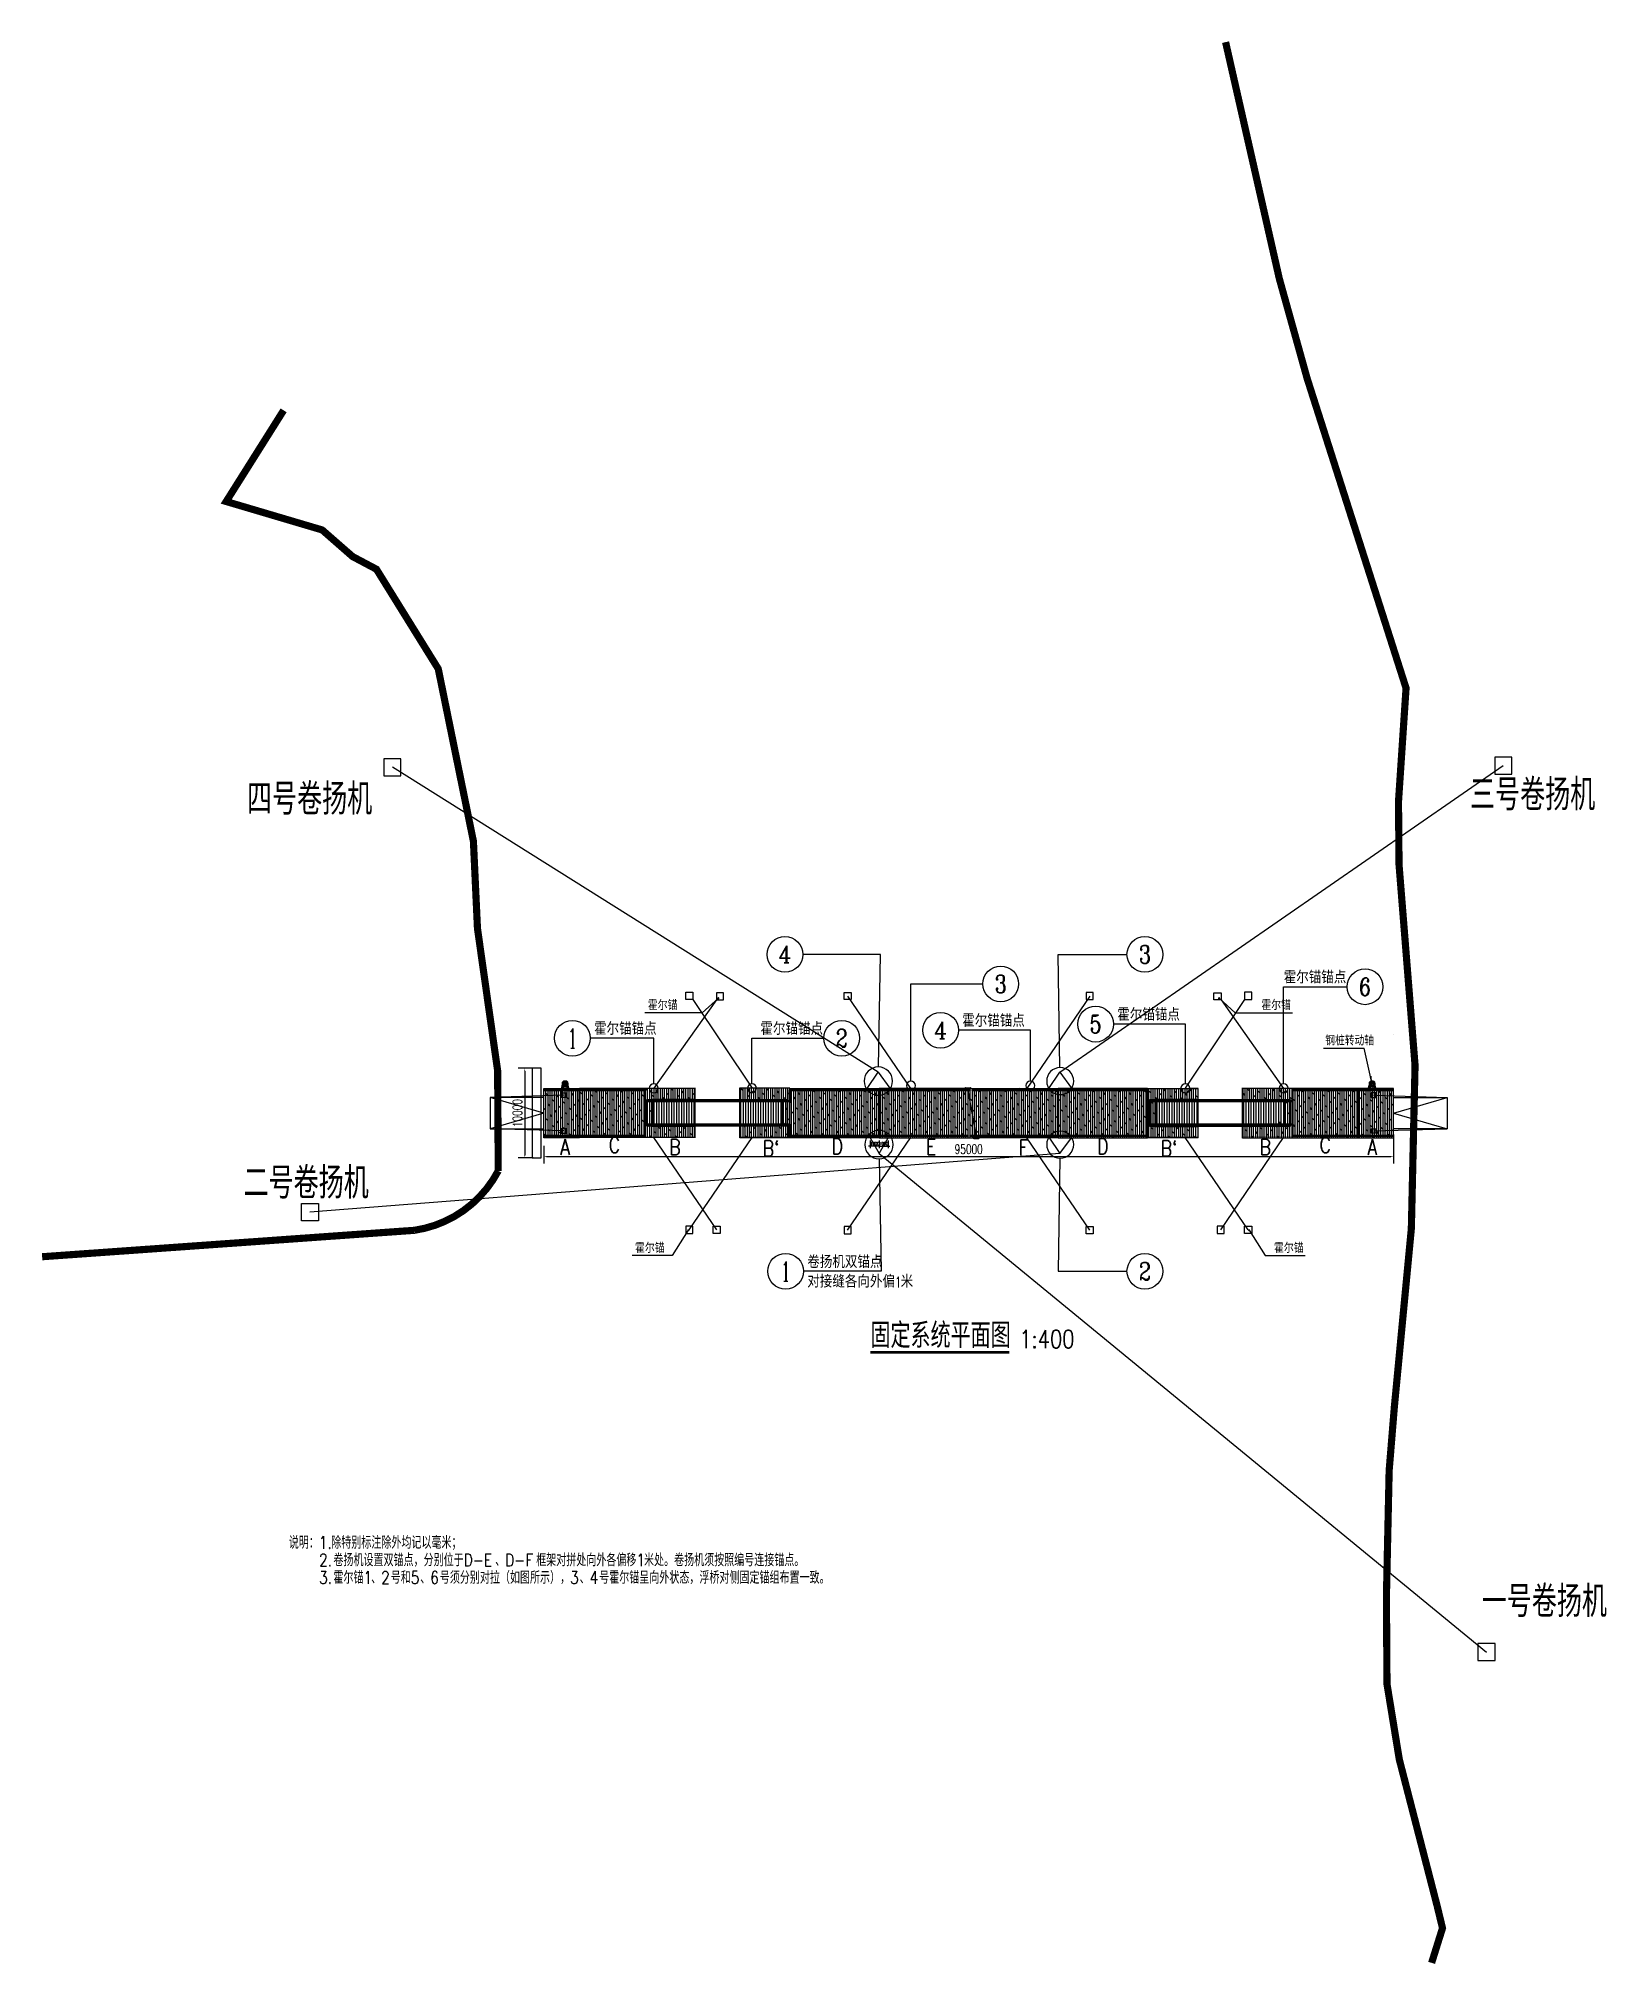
# Model space of a CAD drawing. Header units: millimetres. Extents: x -1471591 to 944464, y -468930 to 547002.
# Drawn here: x -1469408 to -1294149, y -332132 to -116694 of the extents above; entities that cross this region are included whole.
import ezdxf
from ezdxf.enums import TextEntityAlignment as Align

# ---------------------------------------------------------------- set-up
doc = ezdxf.new("R2010")
doc.units = ezdxf.units.MM
doc.header["$LTSCALE"] = 10
doc.header["$PDMODE"] = 35
for name, pattern in [('( Border )', [21, 6, -3, 6, -3, 0, -3]), ('-6_350_HOLE$0$DASH', [0.35, 0.25, -0.1]), ('CENTER2', [28.575, 19.05, -3.175, 3.175, -3.175]), ('DASHED2', [9.525, 6.35, -3.175])]:
    doc.linetypes.add(name, pattern=pattern)
for name, color, linetype in [('00-wcf水库清淤线', 5, 'Continuous'), ('DIM_IDEN', 3, 'Continuous'), ('DIM_LEAD', 3, 'Continuous'), ('DIM_SYMB', 3, 'Continuous'), ('PUB_TEXT', 7, 'Continuous'), ('W-_ANTICOLLISION防撞措施', 6, 'Continuous'), ('W-bridge approach引桥', 4, 'Continuous'), ('W-MOUNTING固定方式', 5, 'Continuous'), ('W-PLASTIC_RAILINGS塑木栏杆', 210, 'Continuous'), ('W-STEEL_FRAME钢架', 3, 'Continuous'), ('W-WOOD_FLOOR木地板', 30, 'Continuous')]:
    doc.layers.add(name, color=color, linetype=linetype)
doc.styles.add('_TCH_DIM', font='SIMPLEX.shx', dxfattribs={"bigfont": 'hztxt.shx'})
doc.styles.add('_TCH_LABEL', font='COMPLEX', dxfattribs={"bigfont": 'GBCBIG'})
doc.styles.get("Standard").update_dxf_attribs({"font": 'simplex.shx', "width": 0.8, "bigfont": 'hztxt.shx'})
doc.styles.add('STANDARD_T3', font='simplex.shx', dxfattribs={"width": 0.7, "bigfont": 'hztxt.shx'})
doc.dimstyles.new('W&&100', dxfattribs={"dimtxt": 350, "dimasz": 100, "dimexe": 250, "dimexo": 300, "dimgap": 100, "dimtad": 1, "dimdec": 0, "dimzin": 0, "dimdsep": 46, "dimtxsty": 'STANDARD_T3', "dimcen": 0.09, "dimclrd": 1, "dimclre": 1, "dimclrt": 7, "dimazin": 2, "dimtfac": 1, "dimtdec": 0, "dimtix": 1, "dimtmove": 2, "dimatfit": 3, "dimfxl": 0, "dimtolj": 1, "dimtzin": 0, "dimarcsym": 0})
doc.dimstyles.new('W&&300', dxfattribs={"dimtxt": 1050, "dimasz": 300, "dimexe": 750, "dimexo": 900, "dimgap": 300, "dimtad": 1, "dimdec": 0, "dimzin": 0, "dimdsep": 46, "dimtxsty": 'STANDARD_T3', "dimcen": 0.09, "dimclrd": 1, "dimclre": 1, "dimclrt": 7, "dimazin": 2, "dimtfac": 1, "dimtdec": 0, "dimtix": 1, "dimtmove": 2, "dimatfit": 3, "dimfxl": 0, "dimtolj": 1, "dimtzin": 0, "dimarcsym": 0})
pattern_1 = [(90, (-1412937.1, -235269.23), (-238.1226, 7e-07), []), (135, (-1412937.1, -235269.23), (-476.245, -476.245), [336.7564, -673.512])]
pattern_2 = [(90, (-1994863, 1164959.47), (-238.122618, 7e-07), []), (135, (-1994863, 1164959.5), (-476.2449, -476.2449), [336.7564, -673.512])]

msp = doc.modelspace()

# ---------------------------------------------------------------- texts
at = {"layer": 'PUB_TEXT', "width": 0.8}
for s, height, p in [('四号卷扬机', 3500, (-1446109.3, -203433.4)), ('三号卷扬机', 3500, (-1309401.7, -202946.3)), ('二号卷扬机', 3500, (-1446498.2, -246328.8)), ('说明：', 1400, (-1441434.1, -285454.3)), ('1.', 1400, (-1438074.1, -285454.3)), ('除特别标注除外均记以毫米；', 1400, (-1436687.4, -285454.3)), ('2.', 1400, (-1438047.6, -287414.3)), ('卷扬机设置双锚点，分别位于', 1400, (-1436447.6, -287414.3)), ('D-E', 1400, (-1421887.6, -287414.3)), ('D-F', 1400, (-1417247.6, -287414.3)), ('框架对拼处向外各偏移', 1400, (-1413781, -287414.3)), ('1', 1400, (-1402581, -287414.3)), ('米处。卷扬机须按照编号连接锚点。', 1400, (-1401727.6, -287414.3)), ('3.', 1400, (-1438047.6, -289374.3)), ('霍尔锚', 1400, (-1436447.6, -289374.3)), ('1', 1400, (-1433087.6, -289374.3)), ('2', 1400, (-1431114.3, -289374.3)), ('号和', 1400, (-1430047.6, -289374.3)), ('5', 1400, (-1427807.6, -289374.3)), ('6', 1400, (-1425621, -289374.3)), ('号须分别对拉（如图所示），', 1400, (-1424554.3, -289374.3)), ('、', 1400, (-1418367.6, -287414.3)), ('3', 1400, (-1409994.3, -289374.3)), ('4', 1400, (-1407807.6, -289374.3)), ('号霍尔锚呈向外状态，浮桥对侧固定锚组布置一致。', 1400, (-1406741, -289374.3)), ('、', 1400, (-1432234.3, -289374.3)), ('、', 1400, (-1426741, -289374.3)), ('、', 1400, (-1408927.6, -289374.3)), ('一号卷扬机', 3500, (-1308090.1, -293091.4))]:
    msp.add_text(s, height=height, dxfattribs=at).set_placement(p)
at = {"layer": 'PUB_TEXT', "color": 7, "style": '_TCH_LABEL'}
for s, height, p, p2 in [('4', 1909, (-1386700.9, -219992.2), (-1385246.4, -219992.2)), ('3', 1996.9, (-1346407.9, -220037.2), (-1345076.7, -220037.2)), ('3', 1996.9, (-1362526.8, -223339.3), (-1361195.6, -223339.3)), ('6', 1996.9, (-1321802.2, -223654.3), (-1320471, -223654.3)), ('5', 1996.9, (-1351913.6, -227830.8), (-1350582.3, -227830.8)), ('1', 2205.9, (-1410210.3, -229512.9), (-1409264.9, -229512.9)), ('2', 1996.9, (-1380291.9, -229408.3), (-1378960.6, -229408.3)), ('4', 1909, (-1369308.2, -228469.4), (-1367853.7, -228469.4)), ('1', 2205.9, (-1386370.6, -255555.4), (-1385425.2, -255555.4)), ('2', 1996.9, (-1346407.9, -255449.8), (-1345076.7, -255449.8))]:
    msp.add_text(s, height=height, dxfattribs=at).set_placement(p, p2, align=Align.FIT)
at = {"layer": 'PUB_TEXT', "color": 7, "style": '_TCH_DIM'}
for s, height, p in [('霍尔锚锚点', 1400, (-1330225.9, -222280)), ('霍尔锚', 1050, (-1401304.3, -225245.2)), ('霍尔锚锚点', 1400, (-1366161, -227139)), ('霍尔锚锚点', 1400, (-1348828, -226456.5)), ('霍尔锚', 1050, (-1332728.2, -225245.2)), ('霍尔锚锚点', 1400, (-1407317.6, -228034)), ('霍尔锚锚点', 1400, (-1388715.5, -228034)), ('霍尔锚', 1050, (-1402729.2, -252384.3)), ('霍尔锚', 1050, (-1331303.3, -252384.3)), ('卷扬机双锚点', 1400, (-1383477.9, -254087.5)), ('对接缝各向外偏', 1400, (-1383477.9, -256272.4)), ('米', 1400, (-1373037.9, -256272.4))]:
    msp.add_text(s, height=height, dxfattribs=at).set_placement(p)
at = {"layer": 'PUB_TEXT', "color": 7, "width": 0.8}
for s, height, p in [('钢桩转动轴', 1050, (-1325582.6, -229206)), ('固定系统平面图', 2800, (-1376420.4, -263025.4)), ('1:400', 2000, (-1359783.6, -263025.4))]:
    msp.add_text(s, height=height, dxfattribs=at).set_placement(p)
at = {"layer": 'PUB_TEXT', "color": 7, "style": '_TCH_DIM', "width": 0.705882}
msp.add_text('1', height=1190, dxfattribs=at).set_placement((-1373677.9, -256272.4))
at = {"layer": 'W-PLASTIC_RAILINGS塑木栏杆', "color": 0, "width": 0.8}
for s, p in [('A', (-1411084.6, -241451.4)), ('C', (-1405663.3, -241211.4)), ('B', (-1398898.5, -241451.3)), ('B`', (-1388446.4, -241600.8)), ('D', (-1380742.4, -241360.9)), ('D', (-1351065.1, -241360.9)), ('B`', (-1343961.1, -241600.8)), ('B', (-1332909, -241451.3)), ('C', (-1326210.9, -241211.4)), ('A', (-1320856.2, -241451.4))]:
    msp.add_text(s, height=1750, dxfattribs=at).set_placement(p)
for s, p in [('E', (-1370203, -241432.7)), ('F', (-1359846.2, -241499.2))]:
    msp.add_text(s, height=1750, rotation=0.03296, dxfattribs=at).set_placement(p)

# ---------------------------------------------------------------- blocks, each defined once
blk = doc.blocks.new('YQ')
at = {"layer": 'W-bridge approach引桥'}
for q in [(6000, 1750), (6000, -1750)]:
    blk.add_line((0, 0), q, dxfattribs=at)
blk.add_lwpolyline([(0, 1750), (6000, 1750), (6000, -1750), (0, -1750)], close=True, dxfattribs=at)
at = {"layer": 'W-MOUNTING固定方式'}
for p, q in [((-2250, 2000), (6000, 1750)), ((-2250, -2000), (6000, -1750))]:
    blk.add_line(p, q, dxfattribs=at)
for points in [[(-2000, 2250), (-2500, 2250), (-2500, 1750), (-2000, 1750)], [(-2000, -2250), (-2500, -2250), (-2500, -1750), (-2000, -1750)]]:
    blk.add_lwpolyline(points, close=True, dxfattribs=at)
blk = doc.blocks.new('*D1976')
at = {"layer": 'Defpoints', "color": 0, "transparency": 16777216}
for p in [(-1317937, -238269), (-1412937, -239519), (-1317937, -241636)]:
    blk.add_point(p, dxfattribs=at)
at = {"layer": 'W-STEEL_FRAME钢架', "color": 1, "lineweight": -2, "transparency": 16777216}
for p, q in [((-1412937, -240419), (-1412937, -242386)), ((-1317937, -239169), (-1317937, -242386)), ((-1412637, -241636), (-1318237, -241636))]:
    blk.add_line(p, q, dxfattribs=at)
at = {"layer": 'W-STEEL_FRAME钢架', "color": 1, "transparency": 16777216}
for points in [[(-1412637, -241586), (-1412637, -241686), (-1412937, -241636)], [(-1318237, -241586), (-1318237, -241686), (-1317937, -241636)]]:
    blk.add_solid(points, dxfattribs=at)
at = {"layer": 'W-STEEL_FRAME钢架', "color": 7, "transparency": 16777216, "insert": (-1365437, -240811), "char_height": 1050, "attachment_point": 5, "style": 'STANDARD_T3'}
blk.add_mtext('\\A1;95000', dxfattribs=at)
blk = doc.blocks.new('*U1971')
at = {"layer": 'W-WOOD_FLOOR木地板'}
blk.add_line((0, 1350), (0, -1350), dxfattribs=at)
blk = doc.blocks.new('*U1970')
at = {"color": 0, "linetype": 'ByBlock', "lineweight": -2}
for p in [(-4480, 0), (-4200, 0), (-3920, 0), (-3640, 0), (-3360, 0), (-3080, 0), (-2800, 0), (-2520, 0), (-2240, 0), (-1960, 0), (-1680, 0), (-1400, 0), (-1120, 0), (-840, 0), (-560, 0), (-280, 0), (0, 0)]:
    blk.add_blockref('*U1971', p, dxfattribs=at)
blk = doc.blocks.new('*U1965')
at = {"layer": 'W-WOOD_FLOOR木地板'}
blk.add_line((0, 1350), (0, -1350), dxfattribs=at)
blk = doc.blocks.new('*U1972')
at = {"color": 0, "linetype": 'ByBlock', "lineweight": -2}
for p in [(-4480, 0), (-4200, 0), (-3920, 0), (-3640, 0), (-3360, 0), (-3080, 0), (-2800, 0), (-2520, 0), (-2240, 0), (-1960, 0), (-1680, 0), (-1400, 0), (-1120, 0), (-840, 0), (-560, 0), (-280, 0), (0, 0)]:
    blk.add_blockref('*U1965', p, dxfattribs=at)
blk = doc.blocks.new('*D1973')
at = {"layer": 'Defpoints', "color": 0, "transparency": 16777216}
for p in [(-1413226, -231769), (-1415056, -241769), (-1413226, -241769)]:
    blk.add_point(p, dxfattribs=at)
at = {"layer": 'W-STEEL_FRAME钢架', "color": 1, "lineweight": -2, "transparency": 16777216}
for p, q in [((-1414126, -231769), (-1415806, -231769)), ((-1415056, -232069), (-1415056, -241469)), ((-1414126, -241769), (-1415806, -241769))]:
    blk.add_line(p, q, dxfattribs=at)
at = {"layer": 'W-STEEL_FRAME钢架', "color": 1, "transparency": 16777216}
for points in [[(-1415106, -232069), (-1415006, -232069), (-1415056, -231769)], [(-1415106, -241469), (-1415006, -241469), (-1415056, -241769)]]:
    blk.add_solid(points, dxfattribs=at)
at = {"layer": 'W-STEEL_FRAME钢架', "color": 7, "transparency": 16777216, "insert": (-1415881, -236769), "char_height": 1050, "attachment_point": 5, "rotation": 90, "style": 'STANDARD_T3'}
blk.add_mtext('\\A1;10000', dxfattribs=at)
blk = doc.blocks.new('*U1967')
at = {"layer": 'W-WOOD_FLOOR木地板'}
blk.add_line((0, 1350), (0, -1350), dxfattribs=at)
blk = doc.blocks.new('*U1966')
at = {"color": 0, "linetype": 'ByBlock', "lineweight": -2}
for p in [(-4480, 0), (-4200, 0), (-3920, 0), (-3640, 0), (-3360, 0), (-3080, 0), (-2800, 0), (-2520, 0), (-2240, 0), (-1960, 0), (-1680, 0), (-1400, 0), (-1120, 0), (-840, 0), (-560, 0), (-280, 0), (0, 0)]:
    blk.add_blockref('*U1967', p, dxfattribs=at)
blk = doc.blocks.new('*U1969')
at = {"layer": 'W-WOOD_FLOOR木地板'}
blk.add_line((0, 1350), (0, -1350), dxfattribs=at)
blk = doc.blocks.new('*U1968')
at = {"color": 0, "linetype": 'ByBlock', "lineweight": -2}
for p in [(-4480, 0), (-4200, 0), (-3920, 0), (-3640, 0), (-3360, 0), (-3080, 0), (-2800, 0), (-2520, 0), (-2240, 0), (-1960, 0), (-1680, 0), (-1400, 0), (-1120, 0), (-840, 0), (-560, 0), (-280, 0), (0, 0)]:
    blk.add_blockref('*U1969', p, dxfattribs=at)
blk = doc.blocks.new('连接件')
for centre in [(-299, 32), (299, 32)]:
    blk.add_circle(centre, 10)
at = {"layer": 'W-STEEL_FRAME钢架', "color": 2}
for points in [[(-349, 74), (-249, 74), (-249, 84), (-349, 84)], [(-247, -3), (-247, 67), (-257, 67), (-257, -3)], [(345, 74), (245, 74), (245, 84), (345, 84)], [(247, -3), (247, 67), (257, 67), (257, -3)]]:
    blk.add_lwpolyline(points, close=True, dxfattribs=at)
at = {"layer": 'W-STEEL_FRAME钢架'}
for points in [[(-264, 39), (-264, 74), (-334, 74), (-334, 39, 1)], [(264, 39), (264, 74), (334, 74), (334, 39, -1)]]:
    blk.add_lwpolyline(points, format="xyb", close=True, dxfattribs=at)
at = {"layer": 'W-STEEL_FRAME钢架', "color": 2}
for points in [[(-292, 67), (-257, 67), (-257, -3), (-292, -3, -1)], [(292, 67), (257, 67), (257, -3), (292, -3, 1)]]:
    blk.add_lwpolyline(points, format="xyb", close=True, dxfattribs=at)
at = {"layer": 'W-STEEL_FRAME钢架'}
blk.add_lwpolyline([(-247, 0), (247, 0), (247, 60), (-247, 60)], close=True, dxfattribs=at)
blk = doc.blocks.new('*U1963')
blk.add_lwpolyline([(-12, 0), (-12, 2.5), (12, 2.5), (12, 0)], close=True)
blk = doc.blocks.new('*U1964')
at = {"color": 8, "linetype": 'Continuous', "lineweight": 15}
for p, q in [((-1, 2), (-2, 1)), ((0, 1), (0, -1)), ((-1, -2), (-2, -1))]:
    blk.add_line(p, q, dxfattribs=at)
at = {"color": 7, "linetype": 'Continuous', "lineweight": 15}
for p, q in [((16, 1), (0, 1)), ((0, 0), (19, 0)), ((16, 1), (16, 0)), ((19, -1), (19, 0)), ((0, -1), (19, -1))]:
    blk.add_line(p, q, dxfattribs=at)
for centre, radius, start, end in [((-3, 0), 2.9, 41.31782, 318.68218), ((-3, 0), 1.45, 41.31782, 318.68218), ((0, 3), 2.82, 221.31782, 270), ((0, -3), 2.82, 90, 138.68218), ((0, 3), 1.37, 221.31782, 270), ((0, -3), 1.37, 90, 138.68218)]:
    blk.add_arc(centre, radius, start, end, dxfattribs=at)
blk = doc.blocks.new('无头销轴_B型_D12X150')
at = {"color": 0}
for p, q in [((-72, 6), (-72, -6)), ((72, 6), (72, -6))]:
    blk.add_line(p, q, dxfattribs=at)
blk.add_lwpolyline([(-75, 4), (-75, -4), (-72, -6), (72, -6), (75, -4), (75, 4), (72, 6), (-72, 6)], close=True, dxfattribs=at)
for centre in [(-70, 0), (70, 0)]:
    blk.add_circle(centre, 1.6, dxfattribs=at)
blk = doc.blocks.new('A$C1EDE4923')
at = {"color": 3, "linetype": 'CENTER2', "ltscale": 0.5}
for p, q in [((-284, 80), (-260, 80)), ((-272, 68), (-272, 92)), ((-235, 120), (-254, 120)), ((-146, 120), (-127, 120)), ((-97, 80), (-121, 80)), ((-109, 68), (-109, 92))]:
    blk.add_line(p, q, dxfattribs=at)
at = {"linetype": 'DASHED2'}
for p, q in [((-240, 126), (-249, 126)), ((-240, 113), (-249, 113)), ((-235, 126), (-145, 126)), ((-235, 113), (-145, 113)), ((-141, 126), (-132, 126)), ((-141, 113), (-132, 113))]:
    blk.add_line(p, q, dxfattribs=at)
at = {"color": 3, "linetype": 'CENTER2'}
blk.add_line((-241, 120), (-140, 120), dxfattribs=at)
for p, q in [((-232, 80), (-232, 160)), ((-148, 80), (-148, 160))]:
    blk.add_line(p, q)
for points in [[(-94, 40), (-94, 120), (-287, 120), (-287, 40)], [(-249, 142), (-240, 142), (-240, 40), (-249, 40)], [(-232, 160), (-148, 160), (-145, 157), (-145, 83), (-148, 80), (-232, 80), (-235, 83), (-235, 157)], [(-132, 142), (-141, 142), (-141, 40), (-132, 40)]]:
    blk.add_lwpolyline(points, close=True)
for centre in [(-272, 80), (-109, 80)]:
    blk.add_circle(centre, 7)
at = {"xscale": -1}
for name, p, rotation in [('无头销轴_B型_D12X150', (-190, 120), 180), ('*U1964', (-260, 114), 270), ('*U1963', (-249, 120), 90), ('*U1963', (-237, 120), 90)]:
    blk.add_blockref(name, p, dxfattribs=dict(at, rotation=rotation))
for name, p, rotation in [('*U1963', (-143, 120), 270), ('*U1963', (-132, 120), 270), ('*U1964', (-121, 114), 90)]:
    blk.add_blockref(name, p, dxfattribs=dict(rotation=rotation))
blk = doc.blocks.new('$matou$00000105')
for p, q in [((-293, -299, 0), (-293, 301, 0)), ((-192, 401, 0), (-293, 301, 0)), ((-213, -232, 0), (-213, 268, 0)), ((192, 401, 0), (-192, 401, 0)), ((159, 321, 0), (-159, 321, 0)), ((-30, 109, 0), (30, 109, 0)), ((-30, 109, 0), (30, 109, 0)), ((0, 139, 0), (0, 79, 0)), ((0, 139, 0), (0, 79, 0)), ((192, 401, 0), (292, 301, 0)), ((212, -299, 0), (212, 268, 0)), ((292, -299, 0), (292, 301, 0)), ((-221, -41, 0), (-308, -41, 0)), ((-262, -85, 0), (-262, -137, 0)), ((-262, -257, 0), (-262, -205, 0)), ((-244, -137, 0), (-244, -85, 0)), ((-244, -205, 0), (-244, -257, 0)), ((-221, -41, 0), (-221, -351, 0)), ((220, -41, 0), (220, -351, 0)), ((220, -41, 0), (307, -41, 0)), ((243, -137, 0), (243, -85, 0)), ((243, -205, 0), (243, -257, 0)), ((261, -85, 0), (261, -137, 0)), ((261, -257, 0), (261, -205, 0)), ((307, -41, 0), (307, -351, 0))]:
    blk.add_line(p, q)
at = {"lineweight": 5}
for p, q in [((-293, 301, 0), (-213, 268, 0)), ((-213, 268, 0), (-159, 321, 0)), ((-192, 401, 0), (-159, 321, 0)), ((192, 401, 0), (159, 321, 0)), ((212, 268, 0), (159, 321, 0)), ((292, 301, 0), (212, 268, 0)), ((-213, -299, 0), (-293, -299, 0)), ((-213, -299, 0), (-213, -41, 0)), ((212, -104, 0), (-213, -104, 0)), ((-213, -184, 0), (212, -184, 0)), ((212, -299, 0), (292, -299, 0))]:
    blk.add_line(p, q, dxfattribs=at)
at = {"linetype": 'CENTER2'}
for p, q in [((-288, -299, 0), (-288, 299, 0)), ((-190, 396, 0), (-288, 299, 0)), ((-218, -299, 0), (-218, 270, 0)), ((-218, 270, 0), (-161, 326, 0)), ((190, 396, 0), (-190, 396, 0)), ((161, 326, 0), (-161, 326, 0)), ((217, 270, 0), (161, 326, 0)), ((190, 396, 0), (287, 299, 0)), ((217, -299, 0), (217, 270, 0)), ((287, -299, 0), (287, 299, 0)), ((-268, -112, 0), (-237, -112, 0)), ((-268, -230, 0), (-237, -230, 0)), ((-253, -151, 0), (-253, -71, 0)), ((-253, -191, 0), (-253, -271, 0)), ((212, -109, 0), (-213, -109, 0)), ((-213, -179, 0), (212, -179, 0)), ((268, -112, 0), (237, -112, 0)), ((268, -230, 0), (237, -230, 0)), ((252, -151, 0), (252, -71, 0)), ((252, -191, 0), (252, -271, 0))]:
    blk.add_line(p, q, dxfattribs=at)
at = {"linetype": '( Border )'}
for p, q in [((-302, -41, 0), (-302, -351, 0)), ((301, -41, 0), (301, -351, 0))]:
    blk.add_line(p, q, dxfattribs=at)
at = {"elevation": 0}
for points in [[(-400, -351), (400, -351), (400, -401), (-400, -401)], [(-308, -41), (-221, -41), (-221, -351), (-308, -351)], [(-213, -4), (-203, -4), (-113, -94), (-113, -104), (-213, -104)], [(212, -4), (202, -4), (112, -94), (112, -104), (212, -104)]]:
    blk.add_lwpolyline(points, close=True, dxfattribs=at)
for points in [[(-398, -351), (-397, -314), (-328, -41), (-308, -41), (-308, -351)], [(398, -351), (397, -314), (328, -41), (307, -41), (307, -351)]]:
    blk.add_lwpolyline(points, dxfattribs=at)
for centre, radius in [((0, 109, 0), 162), ((0, 109, 0), 162), ((-253, -112, 0), 9), ((-253, -230, 0), 9), ((252, -112, 0), 9), ((252, -230, 0), 9)]:
    blk.add_circle(centre, radius)
at = {"lineweight": 5}
blk.add_circle((0, 109, 0), 162, dxfattribs=at)
for centre, start, end in [((-253, -85, 0), 0, 180), ((-253, -137, 0), 180, 0), ((-253, -205, 0), 0, 180), ((-253, -257, 0), 180, 0), ((252, -85, 0), 0, 180), ((252, -137, 0), 180, 0), ((252, -205, 0), 0, 180), ((252, -257, 0), 180, 0)]:
    blk.add_arc(centre, 9, start, end)
at = {"lineweight": 5, "extrusion": (0, 0, -1), "xscale": -1, "zscale": -1, "rotation": 90}
blk.add_blockref('A$C1EDE4923', (332, -82, 0), dxfattribs=at)
at = {"lineweight": 5, "extrusion": (0, 0, -1), "zscale": -1}
for p, rotation in [((-190, 441, 0), 180), ((-332, -82, 0), 270)]:
    blk.add_blockref('A$C1EDE4923', p, dxfattribs=dict(at, rotation=rotation))
at = {"lineweight": 5, "extrusion": (0, 0, -1), "xscale": -1, "zscale": -1}
blk.add_blockref('A$C1EDE4923', (-190, -224, 0), dxfattribs=at)
blk = doc.blocks.new('*D1974')
at = {"color": 1, "lineweight": -2, "transparency": 16777216}
for p, q in [((-1376533, -240456), (-1376633, -240456)), ((-1376433, -239819), (-1376433, -240706)), ((-1375432, -240456), (-1376433, -240456)), ((-1375432, -239826), (-1375432, -240706)), ((-1375332, -240456), (-1375232, -240456))]:
    blk.add_line(p, q, dxfattribs=at)
at = {"color": 1, "transparency": 16777216}
for points in [[(-1376533, -240440), (-1376533, -240473), (-1376433, -240456)], [(-1375332, -240440), (-1375332, -240473), (-1375432, -240456)]]:
    blk.add_solid(points, dxfattribs=at)
at = {"layer": 'Defpoints', "color": 0, "transparency": 16777216}
for p in [(-1376433, -239519), (-1376433, -240456), (-1375432, -239526)]:
    blk.add_point(p, dxfattribs=at)
at = {"color": 7, "transparency": 16777216, "insert": (-1375932, -240181), "char_height": 350, "attachment_point": 5, "style": 'STANDARD_T3'}
blk.add_mtext('\\A1;1000', dxfattribs=at)
blk = doc.blocks.new('*D1975')
at = {"color": 1, "lineweight": -2, "transparency": 16777216}
for p, q in [((-1375542, -240456), (-1375642, -240456)), ((-1375442, -239826), (-1375442, -240706)), ((-1375442, -240456), (-1374442, -240456)), ((-1374442, -239819), (-1374442, -240706)), ((-1374342, -240456), (-1374242, -240456))]:
    blk.add_line(p, q, dxfattribs=at)
at = {"color": 1, "transparency": 16777216}
for points in [[(-1375542, -240440), (-1375542, -240473), (-1375442, -240456)], [(-1374342, -240440), (-1374342, -240473), (-1374442, -240456)]]:
    blk.add_solid(points, dxfattribs=at)
at = {"layer": 'Defpoints', "color": 0, "transparency": 16777216}
for p in [(-1375442, -239526), (-1374442, -239519), (-1374442, -240456)]:
    blk.add_point(p, dxfattribs=at)
at = {"color": 7, "transparency": 16777216, "insert": (-1374942, -240181), "char_height": 350, "attachment_point": 5, "style": 'STANDARD_T3'}
blk.add_mtext('\\A1;1000', dxfattribs=at)

# ---------------------------------------------------------------- dimensions: what is measured, and where the dimension line sits
dim = msp.add_linear_dim(base=(-1376432.6, -240456.3), p1=(-1375432.2, -239526.1), p2=(-1376432.6, -239519.2), dimstyle='W&&100')
dim.commit()
dim.dimension.update_dxf_attribs({"geometry": '*D1974', "text_midpoint": (-1375932.4, -240181.3)})
dim = msp.add_linear_dim(base=(-1374441.6, -240456.3), p1=(-1375442, -239526.1), p2=(-1374441.6, -239519.2), angle=180, dimstyle='W&&100')
dim.commit()
dim.dimension.update_dxf_attribs({"geometry": '*D1975', "text_midpoint": (-1374941.8, -240181.3)})
at = {"layer": 'W-STEEL_FRAME钢架'}
for base, p1, p2, angle, picture, middle in [((-1415056, -241769.3), (-1413226.1, -231769.1), (-1413226.1, -241769.3), 90, '*D1973', (-1415881, -236769.2)), ((-1317937.1, -241636.4), (-1412937.1, -239519.2), (-1317937.1, -238269.2), 360, '*D1976', (-1365437.1, -240811.4))]:
    dim = msp.add_linear_dim(base=base, p1=p1, p2=p2, angle=angle, dimstyle='W&&300', dxfattribs=at)
    dim.commit()
    dim.dimension.update_dxf_attribs({"geometry": picture, "text_midpoint": middle})

# ---------------------------------------------------------------- hatches: boundary and pattern name
at = {"layer": 'W-WOOD_FLOOR木地板'}
h = msp.add_hatch(dxfattribs=at)
h.set_pattern_fill('DOLMIT', color=256, scale=300, angle=90)
h.set_pattern_definition(pattern_1)
h.paths.add_polyline_path([(-1412937.1, -234019.2), (-1408937.1, -234019.2), (-1408937.1, -239519.2), (-1412937.1, -239519.2)])
h = msp.add_hatch(dxfattribs=at)
h.set_pattern_fill('DOLMIT', color=256, scale=300, angle=90)
h.set_pattern_definition([(90, (-1969163, 1164983.65), (-238.122618, 7e-07), []), (135, (-1969163, 1164983.65), (-476.2449, -476.2449), [336.7564, -673.512])])
h.paths.add_polyline_path([(-1408937.1, -233995.1), (-1401637.1, -233995.1), (-1401637.1, -239495.1), (-1408937.1, -239495.1)])
h = msp.add_hatch(dxfattribs=at)
h.set_pattern_fill('DOLMIT', color=256, scale=300, angle=90)
h.set_pattern_definition([(90, (-1405137.1, -235245.06), (-238.1226, 7e-07), []), (135, (-1405137.1, -235245.06), (-476.245, -476.245), [336.756, -673.51])])
h.paths.add_polyline_path([(-1396037.1, -233995.1), (-1396037.1, -235245.1), (-1400773.2, -235245.1), (-1400773.2, -238245.1), (-1396037.1, -238245.1), (-1396037.1, -239495.1), (-1401637.1, -239495.1), (-1401637.1, -233995.1)])
h = msp.add_hatch(dxfattribs=at)
h.set_pattern_fill('DOLMIT', color=256, scale=300, angle=90)
h.set_pattern_definition([(90, (-1403037.1, -235245.06), (-238.1226, 7e-07), []), (135, (-1403037.1, -235245.06), (-476.245, -476.245), [336.756, -673.512])])
h.paths.add_polyline_path([(-1391037.1, -233995.1), (-1391037.1, -235245.1), (-1386301, -235245.1), (-1386301, -238245.1), (-1391037.1, -238245.1), (-1391037.1, -239495.1), (-1385437.1, -239495.1), (-1385437.1, -233995.1)])
h = msp.add_hatch(dxfattribs=at)
h.set_pattern_fill('DOLMIT', color=256, scale=300, angle=90)
h.set_pattern_definition([(90, (-1961963, 1164959.47), (-238.122618, 7e-07), []), (135, (-1961963, 1164959.5), (-476.2449, -476.2449), [336.7564, -673.512])])
h.paths.add_polyline_path([(-1385437.1, -234019.2), (-1375437.1, -234019.2), (-1375437.1, -239519.2), (-1385437.1, -239519.2)])
h = msp.add_hatch(dxfattribs=at)
h.set_pattern_fill('DOLMIT', color=2, scale=300, angle=90)
h.set_pattern_definition(pattern_2)
h.paths.add_polyline_path([(-1375437.1, -239519.2), (-1364568.1, -239519.2), (-1365537.1, -234019.2), (-1375437.1, -234019.2)])
h = msp.add_hatch(dxfattribs=at)
h.set_pattern_fill('DOLMIT', color=5, scale=300, angle=90)
h.set_pattern_definition(pattern_2)
h.paths.add_polyline_path([(-1355437.1, -239519.2), (-1364568.1, -239519.2), (-1365537.1, -234019.2), (-1355437.1, -234019.2)])
h = msp.add_hatch(dxfattribs=at)
h.set_pattern_fill('DOLMIT', color=256, scale=300, angle=90)
h.set_pattern_definition([(90, (-1964963, 1164959.47), (-238.122618, 7e-07), []), (135, (-1964963, 1164959.5), (-476.2449, -476.2449), [336.7564, -673.512])])
h.paths.add_polyline_path([(-1345437.1, -234019.2), (-1355437.1, -234019.2), (-1355437.1, -239519.2), (-1345437.1, -239519.2)])
h = msp.add_hatch(dxfattribs=at)
h.set_pattern_fill('DOLMIT', color=256, scale=300, angle=90)
h.set_pattern_definition([(90, (-1418637.1, -235269.23), (-238.1226, 7e-07), []), (135, (-1418637.1, -235269.23), (-476.245, -476.245), [336.756, -673.512])])
h.paths.add_polyline_path([(-1339837.1, -234019.2), (-1339837.1, -235269.2), (-1344573.2, -235269.2), (-1344573.2, -238269.2), (-1339837.1, -238269.2), (-1339837.1, -239519.2), (-1345437.1, -239519.2), (-1345437.1, -234019.2)])
h = msp.add_hatch(dxfattribs=at)
h.set_pattern_fill('DOLMIT', color=256, scale=300, angle=90)
h.set_pattern_definition([(90, (-1420737.1, -235269.23), (-238.1226, 7e-07), []), (135, (-1420737.1, -235269.23), (-476.245, -476.245), [336.7564, -673.512])])
h.paths.add_polyline_path([(-1334837.1, -234019.2), (-1334837.1, -235269.2), (-1330101, -235269.2), (-1330101, -238269.2), (-1334837.1, -238269.2), (-1334837.1, -239519.2), (-1329237.1, -239519.2), (-1329237.1, -234019.2)])
h = msp.add_hatch(dxfattribs=at)
h.set_pattern_fill('DOLMIT', color=256, scale=300, angle=90)
h.set_pattern_definition([(90, (-1938763, 1164959.47), (-238.122618, 7e-07), []), (135, (-1938763, 1164959.5), (-476.2449, -476.2449), [336.7564, -673.512])])
h.paths.add_polyline_path([(-1321937.1, -234019.2), (-1329237.1, -234019.2), (-1329237.1, -239519.2), (-1321937.1, -239519.2)])
h = msp.add_hatch(dxfattribs=at)
h.set_pattern_fill('DOLMIT', color=256, scale=300, angle=90)
h.set_pattern_definition(pattern_1)
h.paths.add_polyline_path([(-1317937.1, -234019.2), (-1321937.1, -234019.2), (-1321937.1, -239519.2), (-1317937.1, -239519.2)])

# ---------------------------------------------------------------- linework, layer by layer
for points in [[(-1430814.3, -199086.5), (-1428895.2, -199086.5), (-1428895.2, -197167.5), (-1430814.3, -197167.5)], [(-1306638.8, -198898), (-1304719.7, -198898), (-1304719.7, -196979), (-1306638.8, -196979)], [(-1414226.1, -241769.3), (-1413226.1, -241769.3), (-1413226.1, -231769.1), (-1414226.1, -231769.1)], [(-1438112.9, -248795), (-1440032, -248795), (-1440032, -246876), (-1438112.9, -246876)], [(-1308518.8, -297961), (-1306599.7, -297961), (-1306599.7, -296042), (-1308518.8, -296042)]]:
    msp.add_lwpolyline(points, close=True)
at = {"color": 6}
for points in [[(-1375569.6, -232212.9), (-1429854.8, -198127)], [(-1355261.7, -232212.9), (-1305679.3, -197938.5)], [(-1376797.1, -234032.4), (-1375569.6, -232212.9), (-1374249.6, -233970.9)], [(-1356489.2, -234032.4), (-1355261.7, -232212.9), (-1353941.7, -233970.9)], [(-1355261.7, -241277.2), (-1439072.4, -247835.5)], [(-1376432.6, -239519.2), (-1375437.1, -241277.2), (-1374441.6, -239519.2)], [(-1356489.2, -239457.7), (-1355261.7, -241277.2), (-1353941.7, -239519.2)]]:
    msp.add_lwpolyline(points, dxfattribs=at)
at = {"const_width": 20}
for points in [[(-1412937.1, -234119.2), (-1396137.1, -234119.2), (-1396137.1, -235369.2), (-1390937.1, -235369.2), (-1390937.1, -234119.2), (-1339837.1, -234019.2), (-1339837.1, -235269.2), (-1334737.1, -235369.2), (-1334737.1, -234119.2), (-1317937.1, -234119.2)], [(-1317937.1, -234219.2), (-1329237.1, -234219.2), (-1329237.1, -235469.2), (-1345437.1, -235469.2), (-1345437.1, -234219.2), (-1385437.1, -234219.2), (-1385437.1, -235469.2), (-1401637.1, -235469.2), (-1401637.1, -234219.2), (-1412937.1, -234219.2)], [(-1317937.1, -239319.2), (-1329237.1, -239319.2), (-1329237.1, -238069.2), (-1345437.1, -238069.2), (-1345437.1, -239319.2), (-1385437.1, -239319.2), (-1385437.1, -238069.2), (-1401637.1, -238069.2), (-1401637.1, -239319.2), (-1412937.1, -239319.2)], [(-1412937.1, -239419.2), (-1396137.1, -239419.2), (-1396137.1, -238169.2), (-1390937.1, -238169.2), (-1390937.1, -239419.2), (-1339837.1, -239419.2), (-1339837.1, -238169.2), (-1334737.1, -238169.2), (-1334737.1, -239419.2), (-1317937.1, -239419.2)]]:
    msp.add_lwpolyline(points, dxfattribs=at)
at = {"layer": '00-wcf水库清淤线', "color": 1, "const_width": 800, "flags": 128}
msp.add_lwpolyline([(-1336720.4, -117093.7), (-1330711.1, -143543.9), (-1327605, -154677.6), (-1316548.6, -189280.9), (-1317394.3, -201956.5), (-1317333.9, -208998.9), (-1315543.4, -231421.9), (-1315957.4, -249676.4), (-1317855.7, -269593.3), (-1318437.4, -276709.2), (-1318744.9, -290821.9), (-1318679.9, -300573.7), (-1317304.2, -308999), (-1313077.8, -325357.4), (-1312474.7, -327847.9), (-1313691.9, -331732)], dxfattribs=at)
msp.add_lwpolyline([(-1469008, -252823.2), (-1427405.4, -249871.3, 0.23955284), (-1418022.7, -243228.4), (-1418092.2, -232028.9), (-1420344.9, -216145.5), (-1420798.8, -206394.8), (-1424730.8, -187122.3), (-1431639.1, -175994.2), (-1434298.3, -174582.9), (-1437704.2, -171605.3), (-1448433.1, -168428.4), (-1442013.2, -158240.5)], format="xyb", dxfattribs=at)
at = {"layer": 'DIM_IDEN', "color": 6}
for p, q in [((-1375306.1, -219037.7), (-1383973.7, -219037.7)), ((-1375513, -231614.6), (-1375306.1, -219037.7)), ((-1355441.1, -219038.7), (-1347742.3, -219038.7)), ((-1355233, -231689), (-1355441.1, -219038.7)), ((-1375437.1, -241881.7), (-1375230.3, -254452.4)), ((-1355233, -241801.1), (-1355441.1, -254451.4)), ((-1375230.3, -254452.4), (-1383897.9, -254452.4)), ((-1355441.1, -254451.4), (-1347742.3, -254451.4))]:
    msp.add_line(p, q, dxfattribs=at)
at = {"layer": 'DIM_IDEN', "color": 5}
for p, q in [((-1371897.6, -222340.9), (-1363861.2, -222340.9)), ((-1371897.6, -233202.1), (-1371897.6, -222340.9)), ((-1330237.1, -222655.9), (-1323136.6, -222655.9)), ((-1330237.1, -233494.4), (-1330237.1, -222655.9)), ((-1358544.6, -227514.9), (-1366581, -227514.9)), ((-1358544.6, -233202.1), (-1358544.6, -227514.9)), ((-1341211.6, -226832.4), (-1349248, -226832.4)), ((-1341211.6, -233494.4), (-1341211.6, -226832.4)), ((-1400637.1, -228409.9), (-1407737.6, -228409.9)), ((-1400637.1, -233494.4), (-1400637.1, -228409.9)), ((-1389662.6, -228409.9), (-1381626.2, -228409.9)), ((-1389662.6, -233494.4), (-1389662.6, -228409.9))]:
    msp.add_line(p, q, dxfattribs=at)
at = {"layer": 'DIM_IDEN', "color": 6}
for points in [[(-1373953.7, -233199.7, 1), (-1377124.5, -233199.7, 1)], [(-1353697.2, -233199.7, 1), (-1356719, -233199.7, 1)], [(-1373871.8, -240290.4, 1), (-1377054.8, -240290.4, 1)], [(-1353697.2, -240290.4, 1), (-1356719, -240290.4, 1)]]:
    msp.add_lwpolyline(points, format="xyb", close=True, dxfattribs=at)
at = {"layer": 'DIM_IDEN', "color": 5}
for points in [[(-1400136.4, -233995.1, 1), (-1401137.8, -233995.1, 1)], [(-1389161.9, -233995.1, 1), (-1390163.3, -233995.1, 1)], [(-1371396.9, -233702.8, 1), (-1372398.2, -233702.8, 1)], [(-1358044, -233702.8, 1), (-1359045.3, -233702.8, 1)], [(-1340710.9, -233995.1, 1), (-1341712.3, -233995.1, 1)], [(-1329736.4, -233995.1, 1), (-1330737.8, -233995.1, 1)]]:
    msp.add_lwpolyline(points, format="xyb", close=True, dxfattribs=at)
at = {"layer": 'DIM_IDEN', "color": 6}
msp.add_lwpolyline([(-1375437.1, -241277.2), (-1307559.3, -297001.5)], dxfattribs=at)
for centre in [(-1385973.7, -219037.7), (-1345742.3, -219038.7), (-1385897.9, -254452.4), (-1345742.3, -254451.4)]:
    msp.add_circle(centre, 2000, dxfattribs=at)
at = {"layer": 'DIM_IDEN', "color": 5}
for centre in [(-1361861.2, -222340.9), (-1321136.6, -222655.9), (-1368581, -227514.9), (-1351248, -226832.4), (-1409737.6, -228409.9), (-1379626.2, -228409.9)]:
    msp.add_circle(centre, 2000, dxfattribs=at)
at = {"layer": 'DIM_LEAD'}
for p, q in [((-1393421.2, -223934.3), (-1395211.1, -225560.2)), ((-1337453, -223934.3), (-1335663.1, -225560.2)), ((-1395211.1, -225560.2), (-1401619.3, -225560.2)), ((-1335663.1, -225560.2), (-1329254.9, -225560.2)), ((-1325780.4, -229521), (-1321226.4, -229521)), ((-1320325.6, -233537.4), (-1321226.4, -229521)), ((-1396780.1, -249862.9), (-1398570, -252699.3)), ((-1334094.1, -249862.9), (-1332304.2, -252699.3)), ((-1398570, -252699.3), (-1403044.2, -252699.3)), ((-1332304.2, -252699.3), (-1327830, -252699.3))]:
    msp.add_line(p, q, dxfattribs=at)
at = {"layer": 'DIM_LEAD', "const_width": 120}
for points in [[(-1393376.8, -223894, 1), (-1393465.6, -223974.7, 1)], [(-1337497.4, -223894, -1), (-1337408.6, -223974.7, -1)], [(-1330678.9, -237778.5, 1), (-1330678.9, -237898.5, 1)], [(-1396748, -249812.2, 1), (-1396812.1, -249913.6, 1)], [(-1334126.1, -249812.2, -1), (-1334062.1, -249913.6, -1)]]:
    msp.add_lwpolyline(points, format="xyb", close=True, dxfattribs=at)
at = {"layer": 'DIM_LEAD'}
msp.add_lwpolyline([(-1320325.6, -233537.4, 0, 240, 0), (-1320522.6, -232659.2, 0, 0, 0)], format="xyseb", dxfattribs=at)
at = {"layer": 'DIM_SYMB', "const_width": 280}
msp.add_lwpolyline([(-1376420.4, -263497.2), (-1360903.6, -263497.2)], dxfattribs=at)
at = {"layer": 'W-_ANTICOLLISION防撞措施', "const_width": 50}
for points in [[(-1397037.1, -233945.1), (-1395987.1, -233945.1), (-1395987.1, -239545.1), (-1397037.1, -239545.1)], [(-1390037.1, -233945.1), (-1391087.1, -233945.1), (-1391087.1, -239545.1), (-1390037.1, -239545.1)], [(-1340837.1, -233969.2), (-1339787.1, -233969.2), (-1339787.1, -239569.2), (-1340837.1, -239569.2)], [(-1333837.1, -233969.2), (-1334887.1, -233969.2), (-1334887.1, -239569.2), (-1333837.1, -239569.2)]]:
    msp.add_lwpolyline(points, dxfattribs=at)
at = {"layer": 'W-MOUNTING固定方式'}
for p, q in [((-1378968.8, -223692.1), (-1371937.1, -234019.2)), ((-1351905.4, -223692.1), (-1358937.1, -234019.2)), ((-1393640.9, -224118.8), (-1400637.1, -233995.1)), ((-1396268.8, -224067.9), (-1389637.1, -233995.1)), ((-1334605.4, -224067.9), (-1341237.1, -233995.1)), ((-1337233.3, -224118.8), (-1330237.1, -234019.2)), ((-1393605.4, -249822.2), (-1400637.1, -239495.1)), ((-1396668.8, -249822.2), (-1389637.1, -239495.1)), ((-1378968.8, -249846.4), (-1371937.1, -239519.2)), ((-1351905.4, -249846.4), (-1358937.1, -239519.2)), ((-1334205.4, -249822.2), (-1341237.1, -239495.1)), ((-1337268.8, -249822.2), (-1330237.1, -239495.1))]:
    msp.add_line(p, q, dxfattribs=at)
for points in [[(-1396268.8, -223267.9), (-1396268.8, -224067.9), (-1397068.8, -224067.9), (-1397068.8, -223267.9)], [(-1393640.9, -223318.8), (-1393640.9, -224118.8), (-1392840.9, -224118.8), (-1392840.9, -223318.8)], [(-1378568.8, -223292.1), (-1378568.8, -224092.1), (-1379368.8, -224092.1), (-1379368.8, -223292.1)], [(-1352305.4, -223292.1), (-1352305.4, -224092.1), (-1351505.4, -224092.1), (-1351505.4, -223292.1)], [(-1337233.3, -223318.8), (-1337233.3, -224118.8), (-1338033.3, -224118.8), (-1338033.3, -223318.8)], [(-1334605.4, -223267.9), (-1334605.4, -224067.9), (-1333805.4, -224067.9), (-1333805.4, -223267.9)], [(-1396268.8, -250222.2), (-1396268.8, -249422.2), (-1397068.8, -249422.2), (-1397068.8, -250222.2)], [(-1394005.4, -250222.2), (-1394005.4, -249422.2), (-1393205.4, -249422.2), (-1393205.4, -250222.2)], [(-1378568.8, -250246.4), (-1378568.8, -249446.4), (-1379368.8, -249446.4), (-1379368.8, -250246.4)], [(-1352305.4, -250246.4), (-1352305.4, -249446.4), (-1351505.4, -249446.4), (-1351505.4, -250246.4)], [(-1336868.8, -250222.2), (-1336868.8, -249422.2), (-1337668.8, -249422.2), (-1337668.8, -250222.2)], [(-1334605.4, -250222.2), (-1334605.4, -249422.2), (-1333805.4, -249422.2), (-1333805.4, -250222.2)]]:
    msp.add_lwpolyline(points, close=True, dxfattribs=at)
at = {"layer": 'W-PLASTIC_RAILINGS塑木栏杆'}
msp.add_lwpolyline([(-1317937.1, -227937.3), (-1317937.1, -227937.3)], close=True, dxfattribs=at)
for points in [[(-1412937.1, -234219.2), (-1412937.1, -234219.2)], [(-1365346.1, -234169.2), (-1385487.1, -234169.2), (-1385487.1, -235419.2), (-1401587.1, -235419.2), (-1401587.1, -234169.2), (-1412913, -234169.2)], [(-1365266.8, -234269.2), (-1385387.1, -234269.2), (-1385387.1, -235519.2), (-1401687.1, -235519.2), (-1401687.1, -234269.2), (-1412913, -234269.2)], [(-1318011.2, -234169.2), (-1329287.1, -234169.2), (-1329287.1, -235419.2), (-1345387, -235419.2), (-1345387, -234169.2), (-1365028.7, -234169.2)], [(-1318011.2, -234269.2), (-1329187.1, -234269.2), (-1329187.1, -235519.2), (-1345487, -235519.2), (-1345487, -234269.2), (-1365028.7, -234269.2)], [(-1365620.2, -239269.2), (-1385387.1, -239269.2), (-1385387.1, -238019.2), (-1401687.1, -238019.2), (-1401687.1, -239269.2), (-1412913, -239269.2)], [(-1365620.2, -239369.2), (-1385487.1, -239369.2), (-1385487.1, -238119.2), (-1401587.1, -238119.2), (-1401587.1, -239369.2), (-1412913, -239369.2)], [(-1318011.2, -239269.2), (-1329197.6, -239269.2), (-1329197.6, -238019.2), (-1345487, -238019.2), (-1345487, -239269.2), (-1365266.8, -239269.2)], [(-1318011.2, -239369.2), (-1329283.8, -239369.2), (-1329283.8, -238119.2), (-1345387, -238119.2), (-1345387, -239369.2), (-1365266.8, -239369.2)]]:
    msp.add_lwpolyline(points, dxfattribs=at)
at = {"layer": 'W-PLASTIC_RAILINGS塑木栏杆', "linetype": '-6_350_HOLE$0$DASH'}
for points in [[(-1365296.1, -234219.2), (-1385437.1, -234219.2), (-1385437.1, -235469.2), (-1401637.1, -235469.2), (-1401637.1, -234219.2), (-1412913, -234219.2)], [(-1318011.2, -234219.2), (-1329237.1, -234219.2), (-1329237.1, -235469.2), (-1345437.1, -235469.2), (-1345437.1, -234219.2), (-1365028.7, -234219.2)], [(-1365620.2, -239319.2), (-1385437.1, -239319.2), (-1385437.1, -238069.2), (-1401637.1, -238069.2), (-1401637.1, -239319.2), (-1412913, -239319.2)], [(-1318011.2, -239319.2), (-1329237.1, -239319.2), (-1329237.1, -238069.2), (-1345437.1, -238069.2), (-1345437.1, -239319.2), (-1365266.8, -239319.2)]]:
    msp.add_lwpolyline(points, dxfattribs=at)
at = {"layer": 'W-STEEL_FRAME钢架'}
for points in [[(-1401637.1, -233995.1), (-1396037.1, -233995.1), (-1396037.1, -239495.1), (-1401637.1, -239495.1)], [(-1385437.1, -233995.1), (-1391037.1, -233995.1), (-1391037.1, -239495.1), (-1385437.1, -239495.1)], [(-1345437.1, -234019.2), (-1339837.1, -234019.2), (-1339837.1, -239519.2), (-1345437.1, -239519.2)], [(-1329237.1, -234019.2), (-1334837.1, -234019.2), (-1334837.1, -239519.2), (-1329237.1, -239519.2)], [(-1401414.6, -235245.1), (-1385744.2, -235245.1), (-1385744.2, -238245.1), (-1401414.6, -238245.1)], [(-1345175.3, -235269.2), (-1329515.8, -235269.2), (-1329515.8, -238269.2), (-1345175.3, -238269.2)]]:
    msp.add_lwpolyline(points, close=True, dxfattribs=at)
at = {"layer": 'W-WOOD_FLOOR木地板'}
for points in [[(-1412937.1, -234019.2), (-1408937.1, -234019.2), (-1408937.1, -239519.2), (-1412937.1, -239519.2)], [(-1408937.1, -233995.1), (-1401637.1, -233995.1), (-1401637.1, -239495.1), (-1408937.1, -239495.1)], [(-1408937.1, -233995.1), (-1401637.1, -233995.1), (-1401637.1, -239495.1), (-1408937.1, -239495.1)], [(-1396037.1, -233995.1), (-1396037.1, -235245.1), (-1400773.2, -235245.1), (-1400773.2, -238245.1), (-1396037.1, -238245.1), (-1396037.1, -239495.1), (-1401637.1, -239495.1), (-1401637.1, -233995.1)], [(-1391037.1, -233995.1), (-1391037.1, -235245.1), (-1386301, -235245.1), (-1386301, -238245.1), (-1391037.1, -238245.1), (-1391037.1, -239495.1), (-1385437.1, -239495.1), (-1385437.1, -233995.1)], [(-1385437.1, -234019.2), (-1375437.1, -234019.2), (-1375437.1, -239519.2), (-1385437.1, -239519.2)], [(-1385437.1, -234019.2), (-1375437.1, -234019.2), (-1375437.1, -239519.2), (-1385437.1, -239519.2)], [(-1345437.1, -234019.2), (-1355437.1, -234019.2), (-1355437.1, -239519.2), (-1345437.1, -239519.2)], [(-1345437.1, -234019.2), (-1355437.1, -234019.2), (-1355437.1, -239519.2), (-1345437.1, -239519.2)], [(-1339837.1, -234019.2), (-1339837.1, -235269.2), (-1344573.2, -235269.2), (-1344573.2, -238269.2), (-1339837.1, -238269.2), (-1339837.1, -239519.2), (-1345437.1, -239519.2), (-1345437.1, -234019.2)], [(-1334837.1, -234019.2), (-1334837.1, -235269.2), (-1330101, -235269.2), (-1330101, -238269.2), (-1334837.1, -238269.2), (-1334837.1, -239519.2), (-1329237.1, -239519.2), (-1329237.1, -234019.2)], [(-1321937.1, -234019.2), (-1329237.1, -234019.2), (-1329237.1, -239519.2), (-1321937.1, -239519.2)], [(-1321937.1, -234019.2), (-1329237.1, -234019.2), (-1329237.1, -239519.2), (-1321937.1, -239519.2)], [(-1317937.1, -234019.2), (-1321937.1, -234019.2), (-1321937.1, -239519.2), (-1317937.1, -239519.2)]]:
    msp.add_lwpolyline(points, close=True, dxfattribs=at)
at = {"layer": 'W-WOOD_FLOOR木地板', "color": 2}
msp.add_lwpolyline([(-1375437.1, -239519.2), (-1364568.1, -239519.2), (-1365537.1, -234019.2), (-1375437.1, -234019.2)], close=True, dxfattribs=at)
msp.add_lwpolyline([(-1375437.1, -239519.2), (-1364568.1, -239519.2), (-1365537.1, -234019.2), (-1375437.1, -234019.2)], close=True, dxfattribs=at)
at = {"layer": 'W-WOOD_FLOOR木地板', "color": 5}
msp.add_lwpolyline([(-1355437.1, -239519.2), (-1364568.1, -239519.2), (-1365537.1, -234019.2), (-1355437.1, -234019.2)], close=True, dxfattribs=at)
msp.add_lwpolyline([(-1355437.1, -239519.2), (-1364568.1, -239519.2), (-1365537.1, -234019.2), (-1355437.1, -234019.2)], close=True, dxfattribs=at)

# ---------------------------------------------------------------- block references
at = {"xscale": -1}
for name, p, rotation in [('YQ', (-1412937.1, -236769.2), 359.9999998295202), ('连接件', (-1365527.7, -233937.6), 180), ('*U1968', (-1390932.1, -236745.1), 359.9999998295202), ('*U1972', (-1334732.1, -236769.2), 359.9999998295202)]:
    msp.add_blockref(name, p, dxfattribs=dict(at, rotation=rotation))
for name, p in [('YQ', (-1317937.1, -236769.2)), ('*U1966', (-1396142.1, -236745.1)), ('*U1970', (-1339942.1, -236769.2)), ('连接件', (-1364602.6, -239602.8))]:
    msp.add_blockref(name, p)
at = {"layer": 'W-STEEL_FRAME钢架', "rotation": 359.9999998295227}
msp.add_blockref('$matou$00000105', (-1410537.1, -233618.2, 0), dxfattribs=at)
at = {"layer": 'W-STEEL_FRAME钢架', "yscale": -1, "rotation": 179.9999998295175}
msp.add_blockref('$matou$00000105', (-1320337.1, -233618.2, 0), dxfattribs=at)

msp.set_redraw_order([(e.dxf.handle, doc.entitydb.next_handle()) for e in msp.query("TEXT MTEXT ATTDEF DIMENSION ARC_DIMENSION")])  # texts and dimensions are drawn at this point

doc.saveas('drawing.dxf')
